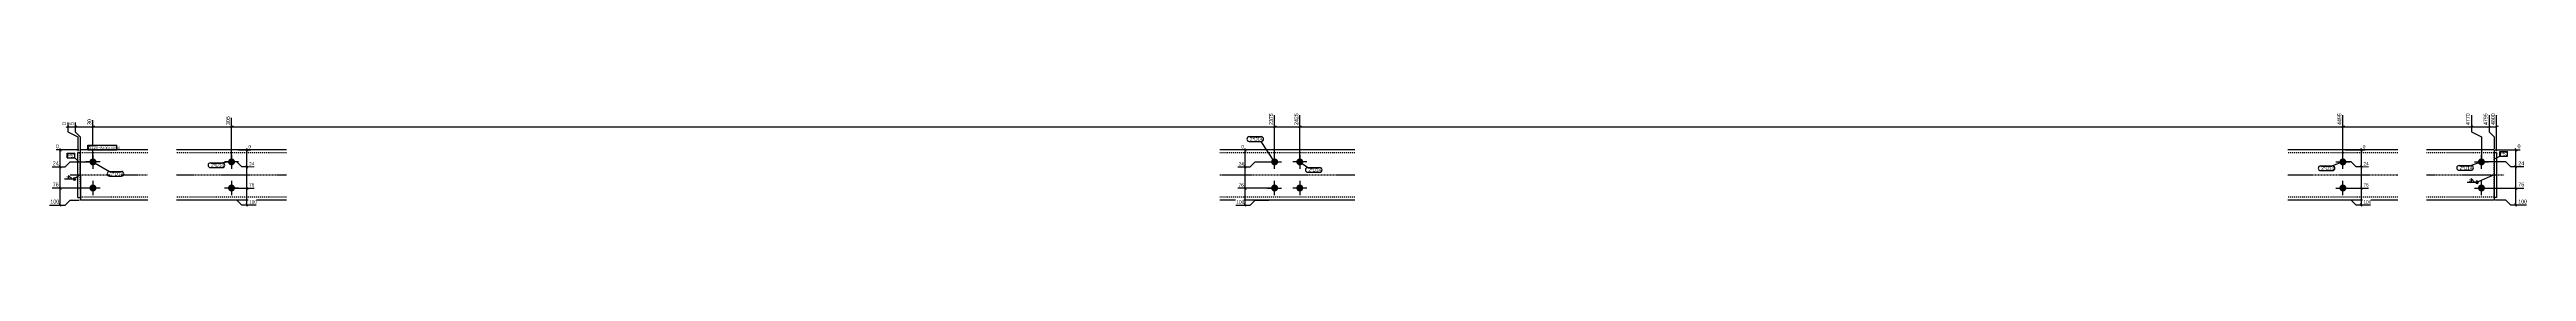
# Model space of a CAD drawing. Header units: millimetres. Extents: x 5 to 25799, y 5 to 1550.
# Drawn here: x 5 to 4920, y 5 to 188 of the extents above; entities that cross this region are included whole.
import ezdxf

# ---------------------------------------------------------------- set-up
doc = ezdxf.new("R2010")
doc.units = ezdxf.units.MM
doc.linetypes.add('DXK_LINE_DOT2', pattern=[3.9198, 1.9599, -1.9599])
doc.linetypes.add('DXK_LINE_DOT3', pattern=[5.9187, 2.979, -0.9799, 0.9799, -0.9799])
for name, color, linetype in [('MÅLSÆTNING', 7, 'Continuous'), ('STÅL', 7, 'Continuous'), ('TEKST', 7, 'Continuous')]:
    doc.layers.add(name, color=color, linetype=linetype)
doc.styles.add('Arial Narrow', font='ARIALN.TTF', dxfattribs={"height": 0.2})

msp = doc.modelspace()

# ---------------------------------------------------------------- hatches: boundary and pattern name
at = {"layer": 'STÅL', "linetype": 'Continuous'}
for points in [[(90.8, 86.8, -1), (90.8, 100.8, -1)], [(365.8, 86.8, -1), (365.8, 100.8, -1)], [(2435.8, 100.8, -1), (2435.8, 86.8, -1)], [(2485.8, 86.8, -1), (2485.8, 100.8, -1)], [(4555.8, 100.8, -1), (4555.8, 86.8, -1)], [(4830.8, 100.8, -1), (4830.8, 86.8, -1)], [(90.8, 34.8, -1), (90.8, 48.8, -1)], [(365.8, 34.8, -1), (365.8, 48.8, -1)], [(2435.8, 48.8, -1), (2435.8, 34.8, -1)], [(2485.8, 34.8, -1), (2485.8, 48.8, -1)], [(4555.8, 48.8, -1), (4555.8, 34.8, -1)], [(4830.8, 48.8, -1), (4830.8, 34.8, -1)]]:
    msp.add_hatch(color=96, dxfattribs=at).paths.add_polyline_path(points)
at = {"layer": 'TEKST', "linetype": 'Continuous'}
msp.add_hatch(color=3, dxfattribs=at).paths.add_polyline_path([(4850.7, 67), (4855.8, 67.8), (4851.7, 64.7)])

# ---------------------------------------------------------------- linework, layer by layer
at = {"layer": 'MÅLSÆTNING', "color": 7, "linetype": 'Continuous'}
for p, q in [((37.7, 162.6), (43.7, 165)), ((58.7, 165), (52.7, 162.6)), ((55.7, 172.1), (55.7, 153.8)), ((55.7, 163.8), (90.8, 163.8)), ((55.7, 153.8), (65.7, 143.8)), ((87.8, 162.6), (93.8, 165)), ((90.8, 95.8), (90.8, 177)), ((368.8, 165), (362.8, 162.6)), ((362.8, 162.6), (368.8, 165)), ((365.8, 95.8), (365.8, 181.8)), ((365.8, 95.8), (365.8, 181.8)), ((365.8, 163.8), (2435.8, 163.8)), ((2432.8, 162.6), (2438.8, 165)), ((2435.8, 95.8), (2435.8, 186.7)), ((2482.8, 162.6), (2488.8, 165)), ((2485.8, 95.8), (2485.8, 186.7)), ((4558.8, 165), (4552.8, 162.6)), ((4552.8, 162.6), (4558.8, 165)), ((4555.8, 95.8), (4555.8, 186.7)), ((4555.8, 95.8), (4555.8, 186.7)), ((4555.8, 163.8), (4810.8, 163.8)), ((4807.8, 162.6), (4813.8, 165)), ((4810.8, 186.7), (4810.8, 153.8)), ((4810.8, 153.8), (4830.8, 143.8)), ((4842.8, 162.6), (4848.8, 165)), ((4845.8, 186.7), (4845.8, 153.8)), ((4845.8, 163.8), (4860.8, 163.8)), ((4845.8, 153.8), (4855.8, 143.8)), ((4863.8, 165), (4857.8, 162.6)), ((4860.8, 114.8), (4860.8, 186.7)), ((63.7, 117.8), (17.5, 117.8)), ((24.5, 120.8), (26.9, 114.8)), ((25.7, 83.8), (25.7, 117.8)), ((65.7, 143.8), (65.7, 119.8)), ((379.3, 117.8), (403.8, 117.8)), ((395.3, 120.8), (397.7, 114.8)), ((396.5, 83.8), (396.5, 117.8)), ((2413.2, 117.8), (2369.9, 117.8)), ((2376, 120.8), (2378.4, 114.8)), ((2377.2, 83.8), (2377.2, 117.8)), ((4560.4, 117.8), (4599.7, 117.8)), ((4591.2, 120.8), (4593.6, 114.8)), ((4592.4, 83.8), (4592.4, 117.8)), ((4830.8, 143.8), (4830.8, 95.8)), ((4855.8, 143.8), (4855.8, 119.8)), ((4857.8, 117.8), (4907.3, 117.8)), ((4897.8, 120.8), (4900.2, 114.8)), ((4899, 83.8), (4899, 117.8)), ((9.7, 83.8), (35.7, 83.8)), ((9.7, 83.8), (35.7, 83.8)), ((26.9, 80.8), (24.5, 86.8)), ((26.9, 80.8), (24.5, 86.8)), ((25.7, 41.8), (25.7, 83.8)), ((35.7, 83.8), (45.7, 93.8)), ((35.7, 83.8), (45.7, 93.8)), ((45.7, 93.8), (88.8, 93.8)), ((45.7, 93.8), (88.8, 93.8)), ((376.5, 93.8), (367.8, 93.8)), ((376.5, 93.8), (367.8, 93.8)), ((386.5, 83.8), (376.5, 93.8)), ((386.5, 83.8), (376.5, 93.8)), ((410.6, 83.8), (386.5, 83.8)), ((410.6, 83.8), (386.5, 83.8)), ((397.7, 80.8), (395.3, 86.8)), ((397.7, 80.8), (395.3, 86.8)), ((396.5, 41.8), (396.5, 83.8)), ((2363.1, 83.8), (2387.2, 83.8)), ((2363.1, 83.8), (2387.2, 83.8)), ((2378.4, 80.8), (2376, 86.8)), ((2378.4, 80.8), (2376, 86.8)), ((2387.2, 83.8), (2397.2, 93.8)), ((2387.2, 83.8), (2397.2, 93.8)), ((2397.2, 93.8), (2433.8, 93.8)), ((2397.2, 93.8), (2433.8, 93.8)), ((4572.4, 93.8), (4557.8, 93.8)), ((4572.4, 93.8), (4557.8, 93.8)), ((4582.4, 83.8), (4572.4, 93.8)), ((4582.4, 83.8), (4572.4, 93.8)), ((4606.5, 83.8), (4582.4, 83.8)), ((4606.5, 83.8), (4582.4, 83.8)), ((4593.6, 80.8), (4591.2, 86.8)), ((4593.6, 80.8), (4591.2, 86.8)), ((4879, 93.8), (4832.8, 93.8)), ((4879, 93.8), (4832.8, 93.8)), ((4889, 83.8), (4879, 93.8)), ((4889, 83.8), (4879, 93.8)), ((4915.1, 83.8), (4889, 83.8)), ((4915.1, 83.8), (4889, 83.8)), ((4900.2, 80.8), (4897.8, 86.8)), ((4900.2, 80.8), (4897.8, 86.8)), ((4899, 41.8), (4899, 83.8)), ((4.8, 7.8), (35.7, 7.8)), ((88.8, 41.8), (9.7, 41.8)), ((88.8, 41.8), (9.7, 41.8)), ((24.5, 44.8), (26.9, 38.8)), ((24.5, 44.8), (26.9, 38.8)), ((26.9, 4.8), (24.5, 10.8)), ((25.7, 7.8), (25.7, 41.8)), ((35.7, 7.8), (45.7, 17.8)), ((45.7, 17.8), (63.7, 17.8)), ((367.8, 41.8), (410.6, 41.8)), ((367.8, 41.8), (410.6, 41.8)), ((376.5, 17.8), (374.5, 17.8)), ((386.5, 7.8), (376.5, 17.8)), ((414.8, 7.8), (386.5, 7.8)), ((395.3, 44.8), (397.7, 38.8)), ((395.3, 44.8), (397.7, 38.8)), ((397.7, 4.8), (395.3, 10.8)), ((396.5, 7.8), (396.5, 41.8)), ((2358.8, 7.8), (2387.2, 7.8)), ((2433.8, 41.8), (2363.1, 41.8)), ((2376, 44.8), (2378.4, 38.8)), ((2378.4, 4.8), (2376, 10.8)), ((2377.2, 7.8), (2377.2, 41.8)), ((2387.2, 7.8), (2397.2, 17.8)), ((2397.2, 17.8), (2424.5, 17.8)), ((4557.8, 41.8), (4606.5, 41.8)), ((4572.4, 17.8), (4561.3, 17.8)), ((4582.4, 7.8), (4572.4, 17.8)), ((4610.8, 7.8), (4582.4, 7.8)), ((4591.2, 44.8), (4593.6, 38.8)), ((4593.6, 4.8), (4591.2, 10.8)), ((4592.4, 7.8), (4592.4, 41.8)), ((4832.8, 41.8), (4915.1, 41.8)), ((4832.8, 41.8), (4915.1, 41.8)), ((4879, 17.8), (4857.8, 17.8)), ((4889, 7.8), (4879, 17.8)), ((4919.9, 7.8), (4889, 7.8)), ((4897.8, 44.8), (4900.2, 38.8)), ((4897.8, 44.8), (4900.2, 38.8)), ((4900.2, 4.8), (4897.8, 10.8)), ((4899, 7.8), (4899, 41.8))]:
    msp.add_line(p, q, dxfattribs=at)
at = {"layer": 'STÅL', "color": 2, "linetype": 'Continuous'}
for p, q in [((60.8, 22.8), (60.7, 112.8)), ((60.7, 112.8), (65.7, 112.8)), ((199.8, 117.8), (65.7, 117.8)), ((65.7, 117.8), (65.8, 18.7)), ((474.8, 117.8), (256.8, 117.8)), ((2594.8, 117.8), (2326.8, 117.8)), ((4664.8, 117.8), (4446.8, 117.8)), ((4855.8, 117.8), (4721.8, 117.8)), ((4855.8, 117.8), (4855.8, 116.9)), ((4855.8, 116.9), (4855.8, 114.3)), ((4855.8, 114.3), (4855.8, 17.8)), ((4855.8, 112.8), (4860.8, 112.8)), ((4860.8, 112.8), (4860.8, 22.8)), ((60.8, 22.8), (65.8, 22.8)), ((65.8, 17.8), (65.8, 18.7)), ((199.8, 17.8), (65.8, 17.8)), ((474.8, 17.8), (256.8, 17.8)), ((2594.8, 17.8), (2326.8, 17.8)), ((4664.8, 17.8), (4446.8, 17.8)), ((4855.8, 17.8), (4721.8, 17.8)), ((4860.8, 22.8), (4855.8, 22.8))]:
    msp.add_line(p, q, dxfattribs=at)
at = {"layer": 'STÅL', "color": 7, "linetype": 'DXK_LINE_DOT2'}
for p, q in [((65.8, 22.8), (65.7, 112.8)), ((199.8, 111.8), (65.7, 111.8)), ((474.8, 111.8), (256.8, 111.8)), ((2594.8, 111.8), (2326.8, 111.8)), ((4664.8, 111.8), (4446.8, 111.8)), ((4855.8, 111.8), (4721.8, 111.8)), ((4855.8, 22.8), (4855.8, 112.8)), ((65.8, 23.8), (65.8, 24.3)), ((199.8, 23.8), (65.8, 23.8)), ((474.8, 23.8), (256.8, 23.8)), ((2594.8, 23.8), (2326.8, 23.8)), ((4664.8, 23.8), (4446.8, 23.8)), ((4855.8, 23.8), (4721.8, 23.8))]:
    msp.add_line(p, q, dxfattribs=at)
at = {"layer": 'STÅL', "color": 96, "linetype": 'Continuous'}
for p, q in [((90.8, 107.8), (90.8, 79.8)), ((365.8, 107.8), (365.8, 79.8)), ((2435.8, 79.8), (2435.8, 107.8)), ((2485.8, 107.8), (2485.8, 79.8)), ((4555.8, 79.8), (4555.8, 107.8)), ((4830.8, 79.8), (4830.8, 107.8)), ((104.8, 93.8), (76.8, 93.8)), ((90.8, 55.8), (90.8, 27.8)), ((379.8, 93.8), (351.8, 93.8)), ((365.8, 55.8), (365.8, 27.8)), ((2421.8, 93.8), (2449.8, 93.8)), ((2435.8, 27.8), (2435.8, 55.8)), ((2499.8, 93.8), (2471.8, 93.8)), ((2485.8, 55.8), (2485.8, 27.8)), ((4541.8, 93.8), (4569.8, 93.8)), ((4555.8, 27.8), (4555.8, 55.8)), ((4816.8, 93.8), (4844.8, 93.8)), ((4830.8, 27.8), (4830.8, 55.8)), ((104.8, 41.8), (76.8, 41.8)), ((379.8, 41.8), (351.8, 41.8)), ((2421.8, 41.8), (2449.8, 41.8)), ((2499.8, 41.8), (2471.8, 41.8)), ((4541.8, 41.8), (4569.8, 41.8)), ((4816.8, 41.8), (4844.8, 41.8))]:
    msp.add_line(p, q, dxfattribs=at)
at = {"layer": 'STÅL', "color": 7, "linetype": 'DXK_LINE_DOT3'}
for p, q in [((45.7, 67.8), (199.8, 67.8)), ((256.8, 67.8), (474.8, 67.8)), ((2326.8, 67.8), (2594.8, 67.8)), ((4446.8, 67.8), (4664.8, 67.8)), ((4721.8, 67.8), (4875.8, 67.8))]:
    msp.add_line(p, q, dxfattribs=at)

# ---------------------------------------------------------------- next in the draw order: wipeouts: each hides what was drawn before it
at = {"color": 0, "linetype": 'Continuous'}
for points in [[(89.2, 178.5), (78, 178.5), (78, 165.6), (89.2, 165.6)], [(2434.2, 188.3), (2423, 188.3), (2423, 165.6), (2434.2, 165.6)], [(4809.2, 188.3), (4798, 188.3), (4798, 165.6), (4809.2, 165.6)], [(4859.2, 188.3), (4848, 188.3), (4848, 165.6), (4859.2, 165.6)], [(23.9, 119.4), (23.9, 130.6), (15.9, 130.6), (15.9, 119.4)], [(405.2, 119.2), (405.2, 129), (398.1, 129), (398.1, 119.2)], [(2375.6, 119.2), (2375.6, 129), (2368.5, 129), (2368.5, 119.2)], [(4601.1, 119.2), (4601.1, 129), (4594, 129), (4594, 119.2)], [(4908.9, 119.4), (4908.9, 130.6), (4900.8, 130.6), (4900.8, 119.4)], [(22.5, 43.4), (22.5, 54.6), (9.5, 54.6), (9.5, 43.4)], [(410.7, 43.2), (410.7, 53), (399.4, 53), (399.4, 43.2)], [(2374.3, 43.2), (2374.3, 53), (2363, 53), (2363, 43.2)], [(4606.6, 43.2), (4606.6, 53), (4595.3, 53), (4595.3, 43.2)], [(4915.2, 43.4), (4915.2, 54.6), (4902.3, 54.6), (4902.3, 43.4)]]:
    msp.add_wipeout(points, dxfattribs=at).dxf.layer = 'MÅLSÆTNING'
at = {"color": 0}
for points in [[(146.2, 66.6), (146.2, 73.6), (124.9, 73.6), (124.9, 66.6)], [(346.4, 83.7), (346.4, 90.7), (325.1, 90.7), (325.1, 83.7)], [(4534.1, 77.6), (4534.1, 84.6), (4512.8, 84.6), (4512.8, 77.6)], [(4809, 53.9), (4809, 59.7), (4805.2, 59.7), (4805.2, 53.9)]]:
    msp.add_wipeout(points, dxfattribs=at).dxf.layer = 'TEKST'

# ---------------------------------------------------------------- next in the draw order: linework, layer by layer
at = {"layer": 'MÅLSÆTNING', "color": 7, "linetype": 'Continuous'}
for p, q in [((40.7, 172.1), (40.7, 153.8)), ((40.7, 163.8), (55.7, 163.8)), ((40.7, 153.8), (60.7, 143.8)), ((58.7, 165), (52.7, 162.6)), ((55.7, 172.1), (55.7, 153.8)), ((55.7, 153.8), (65.7, 143.8)), ((93.8, 165), (87.8, 162.6)), ((90.8, 95.8), (90.8, 177)), ((90.8, 163.8), (365.8, 163.8)), ((2438.8, 165), (2432.8, 162.6)), ((2435.8, 95.8), (2435.8, 186.7)), ((2435.8, 163.8), (2485.8, 163.8)), ((4813.8, 165), (4807.8, 162.6)), ((4810.8, 186.7), (4810.8, 153.8)), ((4810.8, 163.8), (4845.8, 163.8)), ((4810.8, 153.8), (4830.8, 143.8)), ((4842.8, 162.6), (4848.8, 165)), ((4845.8, 186.7), (4845.8, 153.8)), ((4845.8, 153.8), (4855.8, 143.8)), ((60.7, 143.8), (60.7, 114.8)), ((65.7, 143.8), (65.7, 119.8)), ((4830.8, 143.8), (4830.8, 95.8)), ((4855.8, 143.8), (4855.8, 119.8))]:
    msp.add_line(p, q, dxfattribs=at)
at = {"layer": 'TEKST', "color": 3, "linetype": 'Continuous'}
for p, q in [((4802.1, 53.3), (4822.1, 53.3)), ((4817.2, 53.3), (4810.1, 60.4)), ((4810.1, 60.4), (4810.1, 53.3)), ((4810.1, 53.3), (4817.2, 53.3)), ((4855.8, 67.8), (4822.1, 53.3))]:
    msp.add_line(p, q, dxfattribs=at)
for start, end in [(90, 270), (270, 90)]:
    msp.add_arc((4822.1, 53.3), 2.5, start, end, dxfattribs=at)

# ---------------------------------------------------------------- next in the draw order: texts
at = {"layer": 'MÅLSÆTNING', "color": 3, "linetype": 'Continuous', "style": 'Arial Narrow'}
for s, p in [('30', (87.6, 167.2)), ('2375', (2432.6, 167.2)), ('4770', (4807.6, 167.2)), ('4800', (4857.6, 167.2))]:
    msp.add_text(s, height=7.64, rotation=90.0002, dxfattribs=at).set_placement(p)
for s, height, p in [('0', 7.64, (17.5, 121)), ('0', 6.68, (399.5, 120.6)), ('0', 6.68, (2369.9, 120.6)), ('0', 6.68, (4595.4, 120.6)), ('0', 7.64, (4902.4, 121)), ('76', 6.68, (400.8, 44.6)), ('76', 6.68, (2364.4, 44.6)), ('76', 6.68, (4596.7, 44.6))]:
    msp.add_text(s, height=height, dxfattribs=at).set_placement(p)
at = {"layer": 'TEKST', "color": 3, "style": 'Arial Narrow'}
msp.add_text('3', height=4.77, dxfattribs=at).set_placement((4805.6, 54.3))

# ---------------------------------------------------------------- next in the draw order: wipeouts: each hides what was drawn before it
at = {"color": 0, "linetype": 'Continuous'}
for points in [[(410.7, 85.2), (410.7, 95), (399.4, 95), (399.4, 85.2)], [(22.5, 9.4), (22.5, 20.6), (4.7, 20.6), (4.7, 9.4)], [(415, 9.2), (415, 19), (399.4, 19), (399.4, 9.2)], [(2374.3, 9.2), (2374.3, 19), (2358.7, 19), (2358.7, 9.2)], [(4610.9, 9.2), (4610.9, 19), (4595.3, 19), (4595.3, 9.2)], [(4920.1, 9.4), (4920.1, 20.6), (4902.3, 20.6), (4902.3, 9.4)]]:
    msp.add_wipeout(points, dxfattribs=at).dxf.layer = 'MÅLSÆTNING'
at = {"color": 0}
for points in [[(146.2, 66.6), (146.2, 73.6), (124.9, 73.6), (124.9, 66.6)], [(346.4, 83.7), (346.4, 90.7), (325.1, 90.7), (325.1, 83.7)], [(4534.1, 77.6), (4534.1, 84.6), (4512.8, 84.6), (4512.8, 77.6)]]:
    msp.add_wipeout(points, dxfattribs=at).dxf.layer = 'TEKST'

# ---------------------------------------------------------------- next in the draw order: linework, layer by layer
at = {"layer": 'MÅLSÆTNING', "color": 7, "linetype": 'Continuous'}
for p, q in [((2377.2, 41.8), (2377.2, 83.8)), ((4592.4, 41.8), (4592.4, 83.8)), ((2433.8, 41.8), (2363.1, 41.8)), ((2376, 44.8), (2378.4, 38.8)), ((4557.8, 41.8), (4606.5, 41.8)), ((4591.2, 44.8), (4593.6, 38.8))]:
    msp.add_line(p, q, dxfattribs=at)
at = {"layer": 'TEKST', "color": 7, "linetype": 'Continuous'}
for p, q in [((90.8, 93.8), (123.7, 74.8)), ((123.7, 74.8), (147.4, 74.8)), ((123.7, 65.4), (147.4, 65.4)), ((323.9, 91.9), (347.6, 91.9)), ((323.9, 82.5), (347.6, 82.5)), ((365.8, 93.8), (347.6, 91.9)), ((4511.6, 85.8), (4535.3, 85.8)), ((4511.6, 76.4), (4535.3, 76.4)), ((4555.8, 93.8), (4535.3, 85.8))]:
    msp.add_line(p, q, dxfattribs=at)
for centre, start, end in [((123.7, 70.1), 90, 270), ((147.4, 70.1), 270, 90), ((323.9, 87.2), 90, 270), ((347.6, 87.2), 270, 90), ((4511.6, 81.1), 90, 270), ((4535.3, 81.1), 270, 90)]:
    msp.add_arc(centre, 4.7, start, end, dxfattribs=at)

# ---------------------------------------------------------------- next in the draw order: texts
at = {"layer": 'MÅLSÆTNING', "color": 3, "linetype": 'Continuous', "style": 'Arial Narrow'}
for s, height, p in [('76', 7.64, (11.1, 45)), ('24', 6.68, (400.8, 86.6)), ('76', 7.64, (4903.9, 45)), ('100', 7.64, (6.3, 11)), ('100', 6.68, (400.8, 10.6)), ('100', 6.68, (2360.1, 10.6)), ('100', 6.68, (4596.7, 10.6)), ('100', 7.64, (4903.9, 11))]:
    msp.add_text(s, height=height, dxfattribs=at).set_placement(p)
at = {"layer": 'TEKST', "color": 3, "style": 'Arial Narrow'}
for p in [(124.9, 66.6), (325.1, 83.7), (4512.8, 77.6)]:
    msp.add_text('2*D14', height=6.68, dxfattribs=at).set_placement(p)

# ---------------------------------------------------------------- next in the draw order: wipeouts: each hides what was drawn before it
at = {"color": 0, "linetype": 'Continuous'}
for points in [[(54.1, 173.7), (42.9, 173.7), (42.9, 165.6), (54.1, 165.6)], [(364.2, 183.4), (353, 183.4), (353, 165.6), (364.2, 165.6)], [(2484.2, 188.3), (2473, 188.3), (2473, 165.6), (2484.2, 165.6)], [(4844.2, 188.3), (4833, 188.3), (4833, 165.6), (4844.2, 165.6)], [(22.5, 85.4), (22.5, 96.6), (9.5, 96.6), (9.5, 85.4)], [(4915.2, 85.4), (4915.2, 96.6), (4902.3, 96.6), (4902.3, 85.4)]]:
    msp.add_wipeout(points, dxfattribs=at).dxf.layer = 'MÅLSÆTNING'
at = {"color": 0}
for points in [[(2408, 135.8), (2408, 142.8), (2386.7, 142.8), (2386.7, 135.8)], [(4808.9, 78.4), (4808.9, 85.4), (4787.5, 85.4), (4787.5, 78.4)]]:
    msp.add_wipeout(points, dxfattribs=at).dxf.layer = 'TEKST'

# ---------------------------------------------------------------- next in the draw order: linework, layer by layer
at = {"layer": 'MÅLSÆTNING', "color": 7, "linetype": 'Continuous'}
for p, q in [((2488.8, 165), (2482.8, 162.6)), ((2485.8, 95.8), (2485.8, 186.7)), ((2485.8, 163.8), (4555.8, 163.8))]:
    msp.add_line(p, q, dxfattribs=at)

# ---------------------------------------------------------------- next in the draw order: texts
at = {"layer": 'MÅLSÆTNING', "color": 3, "linetype": 'Continuous', "style": 'Arial Narrow'}
for s, p in [('305', (362.6, 167.2)), ('2425', (2482.6, 167.2)), ('4795', (4842.6, 167.2))]:
    msp.add_text(s, height=7.64, rotation=90.0002, dxfattribs=at).set_placement(p)
for p in [(11.1, 87), (4903.9, 87)]:
    msp.add_text('24', height=7.64, dxfattribs=at).set_placement(p)

# ---------------------------------------------------------------- next in the draw order: wipeouts: each hides what was drawn before it
at = {"color": 0, "linetype": 'Continuous'}
for points in [[(39.1, 173.7), (27.9, 173.7), (27.9, 165.6), (39.1, 165.6)], [(2374.3, 85.2), (2374.3, 95), (2363, 95), (2363, 85.2)], [(4606.6, 85.2), (4606.6, 95), (4595.3, 95), (4595.3, 85.2)]]:
    msp.add_wipeout(points, dxfattribs=at).dxf.layer = 'MÅLSÆTNING'
at = {"color": 0}
for points in [[(2408, 135.8), (2408, 142.8), (2386.7, 142.8), (2386.7, 135.8)], [(4808.9, 78.4), (4808.9, 85.4), (4787.5, 85.4), (4787.5, 78.4)]]:
    msp.add_wipeout(points, dxfattribs=at).dxf.layer = 'TEKST'

# ---------------------------------------------------------------- next in the draw order: linework, layer by layer
at = {"layer": 'TEKST', "color": 7, "linetype": 'Continuous'}
for p, q in [((2385.5, 144), (2409.2, 144)), ((2385.5, 134.6), (2409.2, 134.6)), ((2435.8, 93.8), (2409.2, 134.6)), ((4786.3, 86.6), (4810.1, 86.6)), ((4786.3, 77.2), (4810.1, 77.2)), ((4830.8, 93.8), (4810.1, 86.6))]:
    msp.add_line(p, q, dxfattribs=at)
for centre, start, end in [((2385.5, 139.3), 90, 270), ((2409.2, 139.3), 270, 90), ((4786.3, 81.9), 90, 270), ((4810.1, 81.9), 270, 90)]:
    msp.add_arc(centre, 4.7, start, end, dxfattribs=at)

# ---------------------------------------------------------------- next in the draw order: texts
at = {"layer": 'MÅLSÆTNING', "color": 3, "linetype": 'Continuous', "style": 'Arial Narrow'}
for s, p in [('0', (37.5, 167.2)), ('5', (52.5, 167.2))]:
    msp.add_text(s, height=7.64, rotation=90.0002, dxfattribs=at).set_placement(p)
for p in [(2364.4, 86.6), (4596.7, 86.6)]:
    msp.add_text('24', height=6.68, dxfattribs=at).set_placement(p)
at = {"layer": 'TEKST', "color": 3, "style": 'Arial Narrow'}
for p in [(2386.7, 135.8), (4787.5, 78.4)]:
    msp.add_text('2*D14', height=6.68, dxfattribs=at).set_placement(p)

# ---------------------------------------------------------------- next in the draw order: wipeouts: each hides what was drawn before it
at = {"color": 0, "linetype": 'Continuous'}
msp.add_wipeout([(4554.2, 188.3), (4543, 188.3), (4543, 165.6), (4554.2, 165.6)], dxfattribs=at).dxf.layer = 'MÅLSÆTNING'
at = {"color": 0}
for points in [[(53.8, 102.8), (53.8, 109.8), (40.6, 109.8), (40.6, 102.8)], [(4881.4, 106.5), (4881.4, 113.5), (4868.2, 113.5), (4868.2, 106.5)], [(41.1, 60.4), (41.1, 66.2), (37.3, 66.2), (37.3, 60.4)], [(2524, 74.4), (2524, 81.4), (2502.7, 81.4), (2502.7, 74.4)]]:
    msp.add_wipeout(points, dxfattribs=at).dxf.layer = 'TEKST'

# ---------------------------------------------------------------- next in the draw order: hatches: boundary and pattern name
at = {"layer": 'TEKST', "linetype": 'Continuous'}
msp.add_hatch(color=3, dxfattribs=at).paths.add_polyline_path([(60.9, 66), (65.7, 67.8), (62.3, 63.9)])

# ---------------------------------------------------------------- next in the draw order: linework, layer by layer
at = {"layer": 'TEKST', "color": 3, "linetype": 'Continuous'}
for p, q in [((34.2, 59.8), (54.2, 59.8)), ((49.3, 59.8), (42.1, 67)), ((42.1, 67), (42.1, 59.8)), ((42.1, 59.8), (49.3, 59.8)), ((65.7, 67.8), (54.2, 59.8))]:
    msp.add_line(p, q, dxfattribs=at)
for start, end in [(90, 270), (270, 90)]:
    msp.add_arc((54.2, 59.8), 2.5, start, end, dxfattribs=at)

# ---------------------------------------------------------------- next in the draw order: texts
at = {"layer": 'MÅLSÆTNING', "color": 3, "linetype": 'Continuous', "style": 'Arial Narrow'}
msp.add_text('4495', height=7.64, rotation=90.0002, dxfattribs=at).set_placement((4552.6, 167.2))
at = {"layer": 'TEKST', "color": 3, "style": 'Arial Narrow'}
msp.add_text('3', height=4.77, dxfattribs=at).set_placement((37.7, 60.8))

# ---------------------------------------------------------------- next in the draw order: wipeouts: each hides what was drawn before it
at = {"color": 0}
for points in [[(53.8, 102.8), (53.8, 109.8), (40.6, 109.8), (40.6, 102.8)], [(4881.4, 106.5), (4881.4, 113.5), (4868.2, 113.5), (4868.2, 106.5)], [(2524, 74.4), (2524, 81.4), (2502.7, 81.4), (2502.7, 74.4)]]:
    msp.add_wipeout(points, dxfattribs=at).dxf.layer = 'TEKST'

# ---------------------------------------------------------------- next in the draw order: linework, layer by layer
at = {"layer": 'TEKST', "color": 7, "linetype": 'Continuous'}
for p, q in [((39.4, 111), (55, 111)), ((39.4, 101.6), (39.4, 111)), ((39.4, 101.6), (55, 101.6)), ((55, 101.6), (55, 111)), ((62, 94.5), (55, 101.6)), ((4858.3, 100.3), (4867, 105.3)), ((4867, 114.7), (4882.6, 114.7)), ((4867, 105.3), (4867, 114.7)), ((4867, 105.3), (4882.6, 105.3)), ((4882.6, 105.3), (4882.6, 114.7)), ((2485.8, 93.8), (2501.5, 82.6)), ((2501.5, 82.6), (2525.2, 82.6)), ((2501.5, 73.2), (2525.2, 73.2))]:
    msp.add_line(p, q, dxfattribs=at)
for centre, start, end in [((2501.5, 77.9), 90, 270), ((2525.2, 77.9), 270, 90)]:
    msp.add_arc(centre, 4.7, start, end, dxfattribs=at)

# ---------------------------------------------------------------- next in the draw order: texts
at = {"layer": 'TEKST', "color": 3, "style": 'Arial Narrow'}
for s, p in [('F51', (40.6, 102.8)), ('F51', (4868.2, 106.5)), ('2*D14', (2502.7, 74.4))]:
    msp.add_text(s, height=6.68, dxfattribs=at).set_placement(p)

# ---------------------------------------------------------------- next in the draw order: wipeouts: each hides what was drawn before it
at = {"color": 0}
msp.add_wipeout([(94.5, 119.2), (94.5, 126.2), (81.7, 126.2), (81.7, 119.2)], dxfattribs=at).dxf.layer = 'TEKST'

# ---------------------------------------------------------------- next in the draw order: wipeouts: each hides what was drawn before it
msp.add_wipeout([(94.5, 119.2), (94.5, 126.2), (81.7, 126.2), (81.7, 119.2)], dxfattribs=at).dxf.layer = 'TEKST'

# ---------------------------------------------------------------- next in the draw order: wipeouts: each hides what was drawn before it
msp.add_wipeout([(136.8, 119.2), (136.8, 124.2), (96.6, 124.2), (96.6, 119.2)], dxfattribs=at).dxf.layer = 'TEKST'

# ---------------------------------------------------------------- next in the draw order: wipeouts: each hides what was drawn before it
msp.add_wipeout([(136.8, 119.2), (136.8, 124.2), (96.6, 124.2), (96.6, 119.2)], dxfattribs=at).dxf.layer = 'TEKST'

# ---------------------------------------------------------------- next in the draw order: linework, layer by layer
at = {"layer": 'TEKST', "color": 7, "linetype": 'Continuous'}
for p, q in [((80.5, 127.4), (138, 127.4)), ((80.5, 118), (80.5, 127.4)), ((80.5, 118), (138, 118)), ((138, 118), (138, 127.4))]:
    msp.add_line(p, q, dxfattribs=at)

# ---------------------------------------------------------------- next in the draw order: texts
at = {"layer": 'TEKST', "color": 3, "style": 'Arial Narrow'}
for s, height, p in [('p12', 6.68, (81.7, 119.2)), ('RHS100X100X6', 4.772, (96.6, 119.2))]:
    msp.add_text(s, height=height, dxfattribs=at).set_placement(p)

doc.saveas('drawing.dxf')
